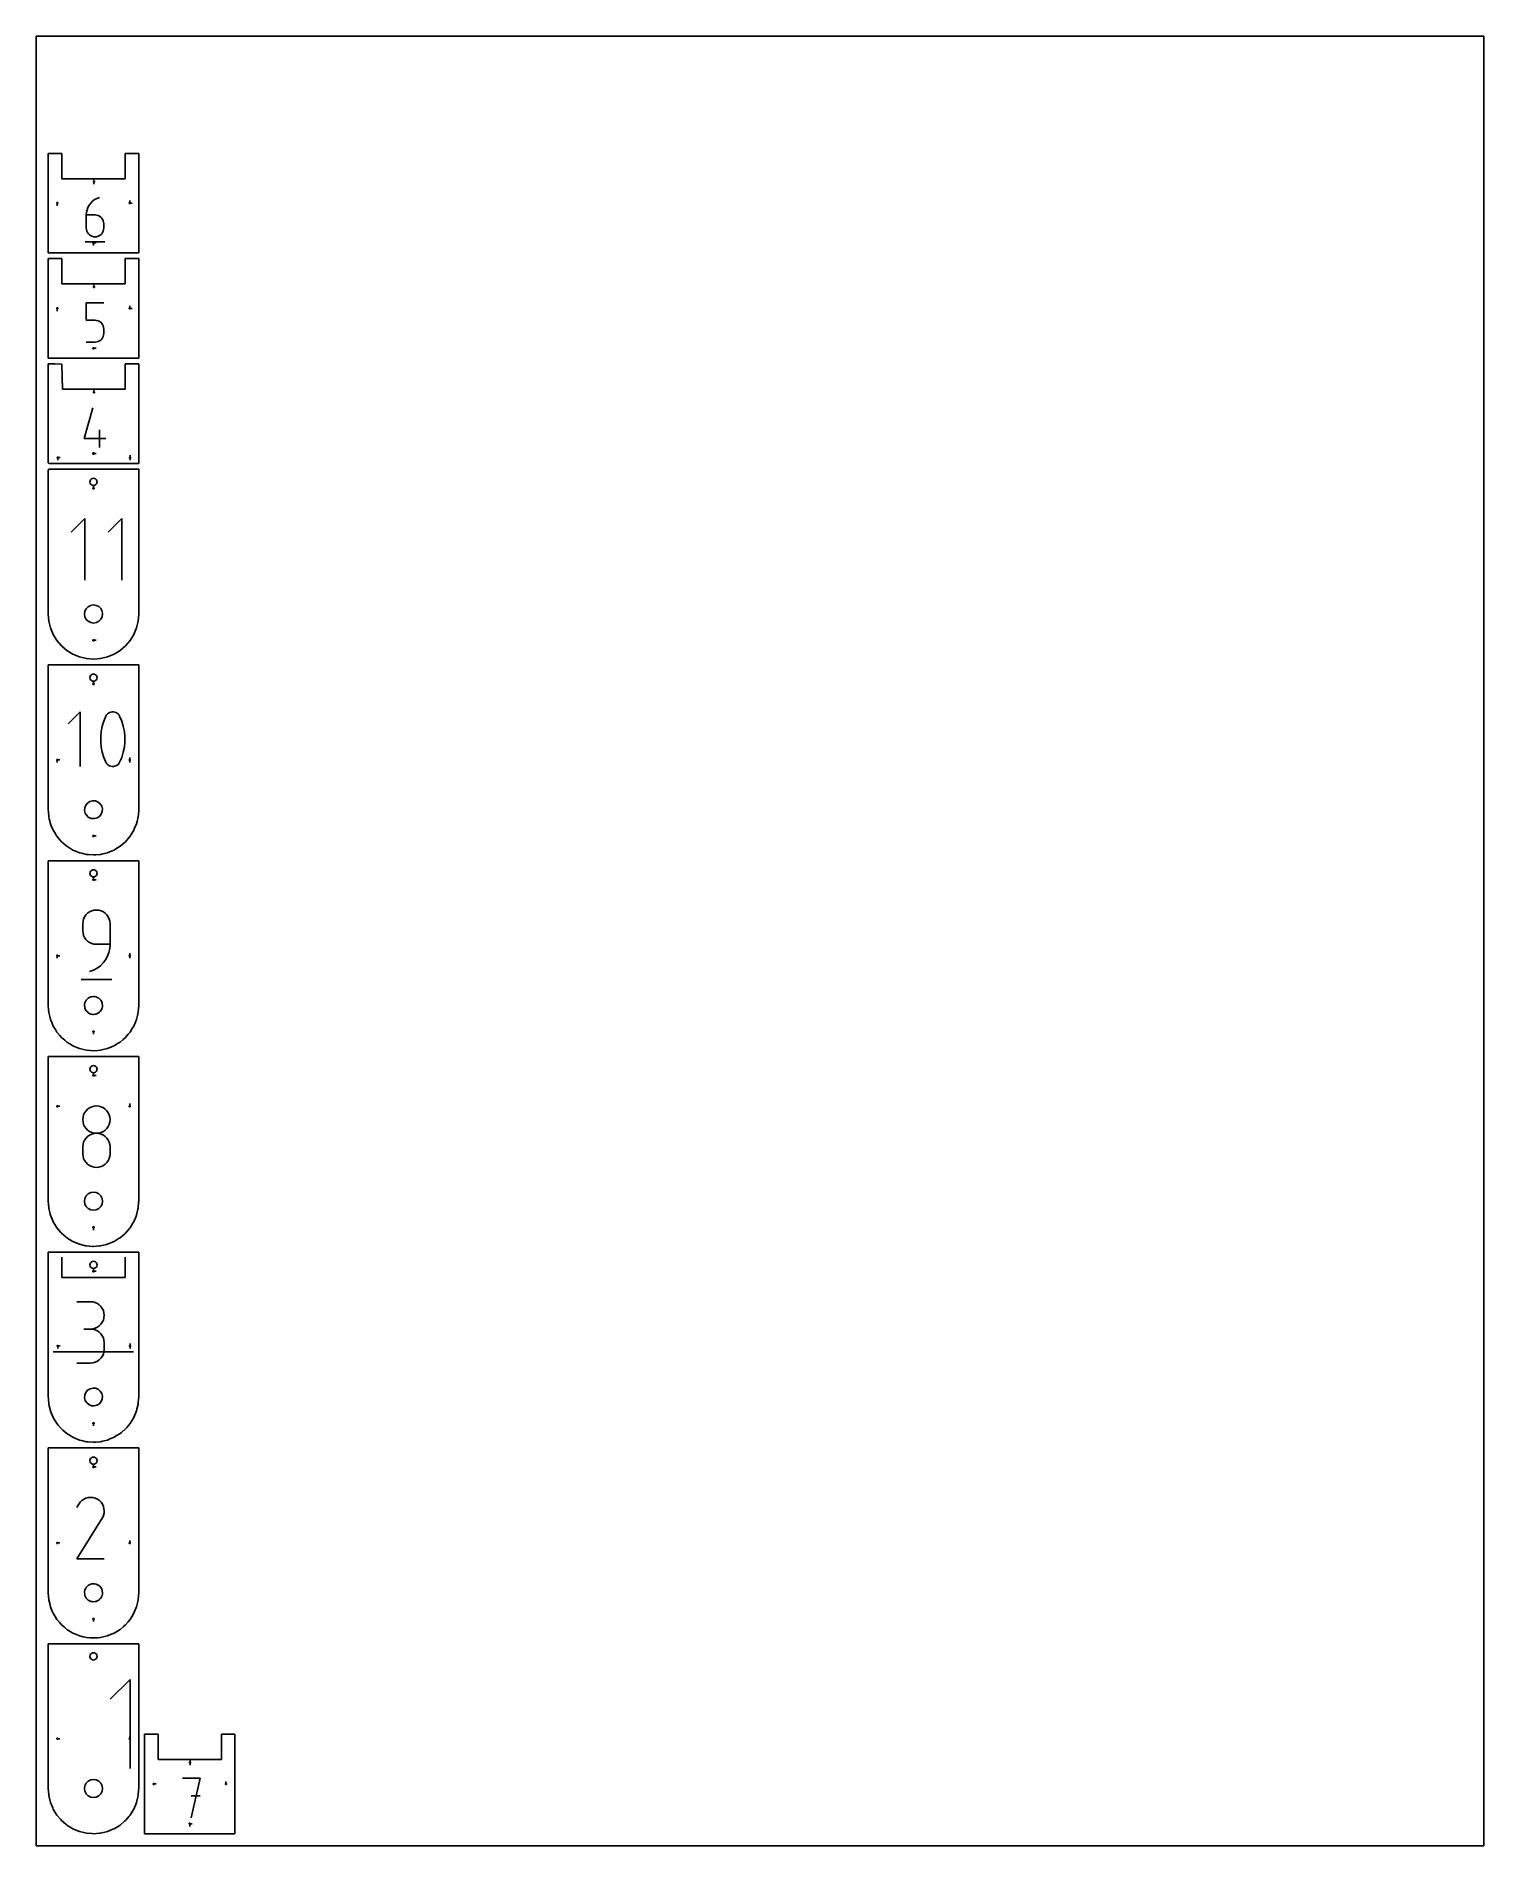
# Model space of a CAD drawing. Extents: x 0 to 800, y 0 to 1000.
import ezdxf

# ---------------------------------------------------------------- set-up
doc = ezdxf.new("R2010")
doc.units = 0

msp = doc.modelspace()

# ---------------------------------------------------------------- linework, layer by layer
at = {"layer": 'annotation', "color": 1}
for p, q in [((31.905626, 919.575613), (31.905626, 921.004363)), ((31.905626, 919.575613), (31.905626, 921.004363)), ((31.905626, 921.004363), (31.905626, 919.575613)), ((31.905626, 919.575613), (31.905626, 918.146863)), ((33.567295, 910.378883), (32.295754, 909.678858)), ((34.952971, 910.898429), (33.567295, 910.378883)), ((34.952971, 910.898429), (34.952971, 910.898429)), ((11.6675, 907.742488), (11.6675, 906.313738)), ((27.794341, 902.670791), (27.687237, 901.198488)), ((27.687237, 901.198488), (27.687237, 893.958708)), ((32.52423, 901.198488), (27.687237, 901.198488)), ((28.106952, 904.085384), (27.794341, 902.670791)), ((28.612016, 905.424729), (28.106952, 904.085384)), ((29.296482, 906.671288), (28.612016, 905.424729)), ((30.147295, 907.807522), (29.296482, 906.671288)), ((31.151404, 908.815891), (30.147295, 907.807522)), ((32.295754, 909.678858), (31.151404, 908.815891)), ((33.394175, 901.120853), (32.52423, 901.198488)), ((34.212763, 900.89695), (33.394175, 901.120853)), ((34.966378, 900.540281), (34.212763, 900.89695)), ((35.641407, 900.064348), (34.966378, 900.540281)), ((36.224234, 899.482655), (35.641407, 900.064348)), ((51.667502, 907.742488), (51.667502, 909.171238)), ((51.667502, 907.742488), (51.667502, 909.171238)), ((51.667502, 909.171238), (51.667502, 907.742488)), ((51.667502, 907.742488), (53.096252, 907.742488)), ((27.687237, 893.958708), (27.687237, 893.958708)), ((27.687237, 893.958708), (27.765331, 893.088576)), ((27.765331, 893.088576), (27.990424, 892.269486)), ((27.990424, 892.269486), (28.348733, 891.515143)), ((28.348733, 891.515143), (28.826474, 890.839252)), ((28.826474, 890.839252), (29.409863, 890.255518)), ((29.409863, 890.255518), (30.085117, 889.777646)), ((34.966378, 889.777646), (35.641407, 890.255518)), ((35.641407, 890.255518), (36.224234, 890.839252)), ((36.701244, 898.808703), (36.224234, 899.482655)), ((36.224234, 890.839252), (36.701244, 891.515143)), ((37.058823, 898.055996), (36.701244, 898.808703)), ((36.701244, 891.515143), (37.058823, 892.269486)), ((37.283354, 897.238036), (37.058823, 898.055996)), ((37.058823, 892.269486), (37.283354, 893.088576)), ((37.361223, 896.368325), (37.283354, 897.238036)), ((37.283354, 893.088576), (37.361223, 893.958708)), ((37.361223, 893.958708), (37.361223, 896.368325)), ((37.361223, 896.368325), (37.361223, 896.368325)), ((27.081417, 886.393479), (37.972506, 886.393479)), ((30.085117, 889.777646), (30.838452, 889.419341)), ((30.838452, 889.419341), (31.656084, 889.194307)), ((31.656084, 889.194307), (32.52423, 889.116251)), ((31.667501, 885.742488), (33.096251, 885.742488)), ((31.667501, 885.742488), (33.096251, 885.742488)), ((33.096251, 885.742488), (31.667501, 885.742488)), ((31.667501, 885.742488), (31.667501, 884.313738)), ((32.52423, 889.116251), (33.394175, 889.194307)), ((32.52423, 889.116251), (32.52423, 889.116251)), ((33.394175, 889.194307), (34.212763, 889.419341)), ((34.212763, 889.419341), (34.966378, 889.777646)), ((31.905626, 861.400614), (31.905626, 862.829364)), ((27.687237, 843.023489), (27.687237, 852.723429)), ((27.687237, 852.723429), (37.361223, 852.723429)), ((51.667502, 849.567489), (51.667502, 850.996239)), ((51.667502, 849.567489), (51.667502, 850.996239)), ((51.667502, 850.996239), (51.667502, 849.567489)), ((11.6675, 849.567489), (11.6675, 848.138739)), ((32.52423, 843.023489), (27.687237, 843.023489)), ((33.392736, 842.945854), (32.52423, 843.023489)), ((34.210559, 842.72195), (33.392736, 842.945854)), ((34.96395, 842.365281), (34.210559, 842.72195)), ((35.639159, 841.889349), (34.96395, 842.365281)), ((36.222435, 841.307655), (35.639159, 841.889349)), ((36.70003, 840.633704), (36.222435, 841.307655)), ((37.058193, 839.880997), (36.70003, 840.633704)), ((51.667502, 849.567489), (53.096252, 849.567488)), ((27.687237, 830.941251), (32.52423, 830.941251)), ((32.52423, 830.941251), (33.392376, 831.019308)), ((32.52423, 830.941251), (32.52423, 830.941251)), ((33.392376, 831.019308), (34.210008, 831.244341)), ((34.210008, 831.244341), (34.963343, 831.602647)), ((34.963343, 831.602647), (35.638597, 832.080518)), ((35.638597, 832.080518), (36.221986, 832.664252)), ((36.221986, 832.664252), (36.699727, 833.340143)), ((36.699727, 833.340143), (37.058036, 834.094486)), ((37.058036, 834.094486), (37.283129, 834.913576)), ((37.283174, 839.063036), (37.058193, 839.880997)), ((37.283129, 834.913576), (37.361223, 835.783708)), ((37.361223, 838.193326), (37.283174, 839.063036)), ((37.361223, 835.783708), (37.361223, 838.193326)), ((37.361223, 838.193326), (37.361223, 838.193326)), ((31.667501, 827.567489), (33.096251, 827.567489)), ((31.905626, 803.225614), (31.905626, 804.654364)), ((26.476964, 777.608709), (31.307127, 794.54843)), ((34.946141, 772.766252), (34.946141, 782.440238)), ((38.571496, 777.608709), (26.476964, 777.608709)), ((11.905625, 767.106865), (13.334375, 767.106865)), ((11.905625, 767.106865), (13.334375, 767.106865)), ((13.334375, 767.106865), (11.905625, 767.106865)), ((11.905625, 767.106865), (11.905625, 765.678115)), ((31.667501, 769.392489), (33.096251, 769.392489)), ((51.905627, 767.106865), (51.905627, 768.535615)), ((51.905627, 767.106865), (51.905627, 768.535615)), ((51.905627, 768.535615), (51.905627, 767.106865)), ((51.905627, 767.106865), (51.905627, 765.678115)), ((31.667501, 750.21749), (31.667501, 751.64624)), ((26.925702, 733.433136), (19.361864, 725.867165)), ((26.925702, 699.409735), (26.925702, 733.433136)), ((47.248315, 733.433136), (39.684477, 725.867165)), ((47.248315, 699.409735), (47.248315, 733.433136)), ((31.667501, 666.217491), (33.096251, 666.217491)), ((31.667501, 642.042491), (31.667501, 643.471241)), ((24.310437, 626.649527), (17.587026, 619.924219)), ((24.310437, 596.406503), (24.310437, 626.649527)), ((37.391868, 621.528528), (36.522387, 618.723227)), ((38.551176, 624.254766), (37.391868, 621.528528)), ((38.941577, 624.903982), (38.551176, 624.254766)), ((38.551176, 624.254766), (38.551176, 624.254766)), ((39.428119, 625.45723), (38.941577, 624.903982)), ((39.994692, 625.909154), (39.428119, 625.45723)), ((40.625187, 626.254401), (39.994692, 625.909154)), ((41.303495, 626.487617), (40.625187, 626.254401)), ((42.013506, 626.603447), (41.303495, 626.487617)), ((42.739112, 626.596537), (42.013506, 626.603447)), ((43.464202, 626.461533), (42.739112, 626.596537)), ((44.172669, 626.193081), (43.464202, 626.461533)), ((44.443881, 626.050561), (44.172669, 626.193081)), ((44.172669, 626.193081), (44.172669, 626.193081)), ((44.704135, 625.886858), (44.443881, 626.050561)), ((44.952167, 625.703269), (44.704135, 625.886858)), ((45.186712, 625.501088), (44.952167, 625.703269)), ((45.406506, 625.281612), (45.186712, 625.501088)), ((45.610284, 625.046136), (45.406506, 625.281612)), ((45.796782, 624.795955), (45.610284, 625.046136)), ((45.964735, 624.532365), (45.796782, 624.795955)), ((46.11288, 624.256662), (45.964735, 624.532365)), ((47.277808, 621.524805), (46.11288, 624.256662)), ((46.11288, 624.256662), (46.11288, 624.256662)), ((48.151504, 618.71529), (47.277808, 621.524805)), ((35.942733, 615.861231), (35.652905, 612.96491)), ((35.652905, 612.96491), (35.652905, 610.056631)), ((35.652905, 610.056631), (35.942733, 607.158763)), ((36.522387, 618.723227), (35.942733, 615.861231)), ((48.733967, 615.850484), (48.151504, 618.71529)), ((49.025199, 612.952757), (48.733967, 615.850484)), ((48.733967, 607.148016), (49.025199, 610.044478)), ((49.025199, 610.044478), (49.025199, 612.952757)), ((11.6675, 600.042492), (13.09625, 600.042492)), ((11.6675, 600.042492), (13.09625, 600.042492)), ((13.09625, 600.042492), (11.6675, 600.042492)), ((11.6675, 600.042492), (11.6675, 598.613742)), ((35.942733, 607.158763), (36.522387, 604.293677)), ((36.522387, 604.293677), (37.391868, 601.48374)), ((37.391868, 601.48374), (38.551176, 598.751321)), ((46.11288, 598.753217), (47.277808, 601.480017)), ((47.277808, 601.480017), (48.151504, 604.285739)), ((48.151504, 604.285739), (48.733967, 607.148016)), ((51.667502, 600.042492), (51.667502, 601.471242)), ((51.667502, 600.042492), (51.667502, 601.471242)), ((51.667502, 601.471242), (51.667502, 600.042492)), ((51.667502, 600.042492), (51.667502, 598.613742)), ((38.551176, 598.751321), (38.551176, 598.751321)), ((38.551176, 598.751321), (38.698782, 598.476167)), ((38.698782, 598.476167), (38.865495, 598.213891)), ((38.865495, 598.213891), (39.050611, 597.965289)), ((39.050611, 597.965289), (39.253429, 597.731158)), ((39.253429, 597.731158), (39.473246, 597.512293)), ((39.473246, 597.512293), (39.70936, 597.309491)), ((39.70936, 597.309491), (39.961068, 597.123547)), ((39.961068, 597.123547), (40.227668, 596.955258)), ((40.227668, 596.955258), (40.508457, 596.805419)), ((40.508457, 596.805419), (40.508457, 596.805419)), ((40.508457, 596.805419), (41.211342, 596.542662)), ((41.211342, 596.542662), (41.93221, 596.41212)), ((41.93221, 596.41212), (42.654764, 596.40847)), ((42.654764, 596.40847), (43.362708, 596.526389)), ((43.362708, 596.526389), (44.039743, 596.760554)), ((44.039743, 596.760554), (44.669575, 597.105643)), ((44.669575, 597.105643), (45.235906, 597.556331)), ((45.235906, 597.556331), (45.72244, 598.107297)), ((45.72244, 598.107297), (46.11288, 598.753217)), ((46.11288, 598.753217), (46.11288, 598.753217)), ((31.667501, 558.042492), (33.096251, 558.042492)), ((31.667501, 533.867493), (31.667501, 535.296243)), ((31.667501, 533.867493), (31.667501, 535.296243)), ((31.667501, 535.296243), (31.667501, 533.867493)), ((31.667501, 533.867493), (33.096251, 533.867493)), ((25.868568, 510.876373), (25.746586, 509.517168)), ((26.22016, 512.155974), (25.868568, 510.876373)), ((26.779832, 513.334529), (26.22016, 512.155974)), ((27.526056, 514.390596), (26.779832, 513.334529)), ((28.4373, 515.302733), (27.526056, 514.390596)), ((29.492035, 516.049498), (28.4373, 515.302733)), ((30.668731, 516.609448), (29.492035, 516.049498)), ((31.945859, 516.961143), (30.668731, 516.609448)), ((33.301889, 517.083139), (31.945859, 516.961143)), ((34.660728, 516.961143), (33.301889, 517.083139)), ((33.301889, 517.083139), (33.301889, 517.083139)), ((35.939349, 516.609448), (34.660728, 516.961143)), ((37.116485, 516.049498), (35.939349, 516.609448)), ((38.170869, 515.302733), (37.116485, 516.049498)), ((39.081235, 514.390596), (38.170869, 515.302733)), ((39.826317, 513.334529), (39.081235, 514.390596)), ((40.384848, 512.155974), (39.826317, 513.334529)), ((40.735562, 510.876373), (40.384848, 512.155974)), ((40.857192, 509.517168), (40.735562, 510.876373)), ((25.746586, 509.517168), (25.746586, 505.734182)), ((25.746586, 505.734182), (25.746586, 505.734182)), ((25.746586, 505.734182), (25.868568, 504.37505)), ((25.868568, 504.37505), (26.22016, 503.095645)), ((26.22016, 503.095645), (26.779832, 501.917374)), ((26.779832, 501.917374), (27.526056, 500.861643)), ((27.526056, 500.861643), (28.4373, 499.949861)), ((40.857192, 498.170344), (40.857192, 509.517168)), ((40.857192, 509.517168), (40.857192, 509.517168)), ((11.6675, 491.867493), (13.09625, 491.867493)), ((11.6675, 491.867493), (13.09625, 491.867493)), ((13.09625, 491.867493), (11.6675, 491.867493)), ((11.6675, 491.867493), (11.6675, 490.438743)), ((28.4373, 499.949861), (29.492035, 499.203433)), ((29.492035, 499.203433), (30.668731, 498.643766)), ((30.668731, 498.643766), (31.945859, 498.292267)), ((31.945859, 498.292267), (33.301889, 498.170344)), ((33.301889, 498.170344), (40.857192, 498.170344)), ((38.344702, 489.639705), (39.413176, 491.583329)), ((39.413176, 491.583329), (40.201745, 493.671463)), ((40.201745, 493.671463), (40.689915, 495.876378)), ((40.689915, 495.876378), (40.857192, 498.170344)), ((51.667502, 491.867493), (51.667502, 493.296243)), ((51.667502, 491.867493), (51.667502, 493.296243)), ((51.667502, 493.296243), (51.667502, 491.867493)), ((51.667502, 491.867493), (51.667502, 490.438743)), ((29.521037, 483.059738), (31.681631, 483.864881)), ((29.521037, 483.059738), (29.521037, 483.059738)), ((31.681631, 483.864881), (33.664788, 484.953178)), ((33.664788, 484.953178), (35.450014, 486.296901)), ((35.450014, 486.296901), (37.016817, 487.868319)), ((37.016817, 487.868319), (38.344702, 489.639705)), ((24.80244, 478.806813), (41.81414, 478.806813)), ((31.667501, 449.867494), (31.667501, 448.438744)), ((31.667501, 425.692494), (31.667501, 427.121244)), ((31.667501, 425.692494), (31.667501, 427.121244)), ((31.667501, 427.121244), (31.667501, 425.692494)), ((31.667501, 425.692494), (33.096251, 425.692494)), ((51.667502, 408.692494), (51.667502, 410.121244)), ((11.6675, 408.692494), (13.09625, 408.692494)), ((25.870631, 402.674754), (25.74872, 401.3219)), ((25.74872, 401.3219), (25.74872, 401.3219)), ((25.74872, 401.3219), (25.870701, 399.962694)), ((26.222048, 403.949408), (25.870631, 402.674754)), ((26.781492, 405.124246), (26.222048, 403.949408)), ((27.527487, 406.17765), (26.781492, 405.124246)), ((28.438555, 407.088001), (27.527487, 406.17765)), ((29.49322, 407.833683), (28.438555, 407.088001)), ((30.670005, 408.393078), (29.49322, 407.833683)), ((31.947431, 408.744567), (30.670005, 408.393078)), ((33.304023, 408.866534), (31.947431, 408.744567)), ((34.660614, 408.744567), (33.304023, 408.866534)), ((33.304023, 408.866534), (33.304023, 408.866534)), ((35.938041, 408.393078), (34.660614, 408.744567)), ((37.114825, 407.833683), (35.938041, 408.393078)), ((38.16949, 407.088001), (37.114825, 407.833683)), ((39.080559, 406.17765), (38.16949, 407.088001)), ((39.826554, 405.124246), (39.080559, 406.17765)), ((40.385998, 403.949408), (39.826554, 405.124246)), ((40.737414, 402.674754), (40.385998, 403.949408)), ((40.737344, 399.962694), (40.859326, 401.3219)), ((40.859326, 401.3219), (40.737414, 402.674754)), ((40.859326, 401.3219), (40.859326, 401.3219)), ((25.870701, 399.962694), (26.222293, 398.683093)), ((26.781492, 390.00795), (26.222048, 388.829767)), ((26.222293, 398.683093), (26.781966, 397.504538)), ((27.527487, 391.063751), (26.781492, 390.00795)), ((26.781966, 397.504538), (27.528189, 396.448471)), ((28.438555, 391.975709), (27.527487, 391.063751)), ((27.528189, 396.448471), (28.439433, 395.536334)), ((29.49322, 392.722365), (28.438555, 391.975709)), ((28.439433, 395.536334), (29.494169, 394.78957)), ((30.670005, 393.282261), (29.49322, 392.722365)), ((29.494169, 394.78957), (30.670865, 394.229619)), ((31.947431, 393.633935), (30.670005, 393.282261)), ((30.670865, 394.229619), (31.947993, 393.877924)), ((33.304023, 393.755928), (31.947431, 393.633935)), ((31.947993, 393.877924), (33.304023, 393.755928)), ((33.304023, 393.755928), (34.660052, 393.877924)), ((34.660614, 393.634005), (33.304023, 393.755928)), ((33.304023, 393.755928), (33.304023, 393.755928)), ((33.304023, 393.755928), (33.304023, 393.755928)), ((34.660052, 393.877924), (35.93718, 394.229619)), ((35.938041, 393.282506), (34.660614, 393.634005)), ((35.93718, 394.229619), (37.113877, 394.78957)), ((37.114825, 392.72284), (35.938041, 393.282506)), ((37.113877, 394.78957), (38.168612, 395.536334)), ((38.16949, 391.976411), (37.114825, 392.72284)), ((38.168612, 395.536334), (39.079856, 396.448471)), ((39.080559, 391.064629), (38.16949, 391.976411)), ((39.079856, 396.448471), (39.82608, 397.504538)), ((39.826554, 390.008898), (39.080559, 391.064629)), ((39.82608, 397.504538), (40.385752, 398.683093)), ((40.385998, 388.830627), (39.826554, 390.008898)), ((40.385752, 398.683093), (40.737344, 399.962694)), ((25.870631, 387.55066), (25.74872, 386.19209)), ((25.74872, 386.19209), (25.74872, 382.428307)), ((25.74872, 382.428307), (25.74872, 382.428307)), ((25.74872, 382.428307), (25.870701, 381.069834)), ((26.222048, 388.829767), (25.870631, 387.55066)), ((25.870701, 381.069834), (26.222293, 379.792194)), ((40.385752, 379.792194), (40.737344, 381.069834)), ((40.737414, 387.551222), (40.385998, 388.830627)), ((40.737344, 381.069834), (40.859326, 382.428307)), ((40.859326, 386.19209), (40.737414, 387.551222)), ((40.859326, 382.428307), (40.859326, 386.19209)), ((40.859326, 386.19209), (40.859326, 386.19209)), ((26.222293, 379.792194), (26.781966, 378.616478)), ((26.781966, 378.616478), (27.528189, 377.563777)), ((27.528189, 377.563777), (28.439433, 376.655181)), ((28.439433, 376.655181), (29.494169, 375.911782)), ((29.494169, 375.911782), (30.670865, 375.354671)), ((30.670865, 375.354671), (31.947993, 375.004937)), ((31.947993, 375.004937), (33.304023, 374.883672)), ((33.304023, 374.883672), (34.660052, 375.004937)), ((33.304023, 374.883672), (33.304023, 374.883672)), ((34.660052, 375.004937), (35.93718, 375.354671)), ((35.93718, 375.354671), (37.113877, 375.911782)), ((37.113877, 375.911782), (38.168612, 376.655181)), ((38.168612, 376.655181), (39.079856, 377.563777)), ((39.079856, 377.563777), (39.82608, 378.616478)), ((39.82608, 378.616478), (40.385752, 379.792194)), ((31.667501, 341.692496), (31.667501, 340.263746)), ((14.167518, 314.017441), (14.167504, 325.217496)), ((49.16751, 325.217496), (49.167463, 314.157534)), ((14.517457, 314.017496), (14.167518, 314.017441)), ((49.167527, 314.017467), (14.517457, 314.017496)), ((31.667501, 317.517496), (31.667501, 318.946246)), ((31.667501, 317.517496), (31.667501, 318.946246)), ((31.667501, 318.946246), (31.667501, 317.517496)), ((31.667501, 317.517496), (33.096251, 317.517496)), ((49.167463, 314.157534), (49.167527, 314.017467)), ((30.022445, 300.69367), (22.467141, 300.69367)), ((31.381284, 300.571702), (30.022445, 300.69367)), ((32.659905, 300.220213), (31.381284, 300.571702)), ((33.83704, 299.660818), (32.659905, 300.220213)), ((34.891424, 298.915136), (33.83704, 299.660818)), ((35.80179, 298.004785), (34.891424, 298.915136)), ((36.546872, 296.951381), (35.80179, 298.004785)), ((37.105403, 295.776544), (36.546872, 296.951381)), ((36.546872, 289.331673), (37.105403, 290.510228)), ((37.456117, 294.501889), (37.105403, 295.776544)), ((37.105403, 290.510228), (37.456117, 291.789829)), ((37.577748, 293.149035), (37.456117, 294.501889)), ((37.456117, 291.789829), (37.577748, 293.149035)), ((37.577748, 293.149035), (37.577748, 293.149035)), ((30.022445, 285.583063), (26.239459, 285.583063)), ((26.239459, 285.583063), (30.022445, 285.583063)), ((30.022445, 285.583063), (31.381284, 285.70506)), ((31.381284, 285.461096), (30.022445, 285.583063)), ((30.022445, 285.583063), (30.022445, 285.583063)), ((31.381284, 285.70506), (32.659905, 286.056754)), ((32.659905, 285.109606), (31.381284, 285.461096)), ((32.659905, 286.056754), (33.83704, 286.616705)), ((33.83704, 284.550212), (32.659905, 285.109606)), ((33.83704, 286.616705), (34.891424, 287.363469)), ((34.891424, 283.80453), (33.83704, 284.550212)), ((34.891424, 287.363469), (35.80179, 288.275606)), ((35.80179, 282.894179), (34.891424, 283.80453)), ((35.80179, 288.275606), (36.546872, 289.331673)), ((36.546872, 281.840775), (35.80179, 282.894179)), ((37.105403, 280.665937), (36.546872, 281.840775)), ((37.456117, 279.391282), (37.105403, 280.665937)), ((9.4675, 273.017446), (53.867502, 273.017502)), ((11.905625, 276.231871), (13.334375, 276.231871)), ((11.905625, 276.231871), (13.334375, 276.231871)), ((13.334375, 276.231871), (11.905625, 276.231871)), ((11.905625, 276.231871), (11.905625, 274.803121)), ((35.80179, 269.398814), (36.546872, 270.452147)), ((36.546872, 270.452147), (37.105403, 271.627073)), ((37.105403, 271.627073), (37.456117, 272.902027)), ((37.577748, 278.038428), (37.456117, 279.391282)), ((37.456117, 272.902027), (37.577748, 274.255443)), ((37.577748, 274.255443), (37.577748, 278.038428)), ((37.577748, 278.038428), (37.577748, 278.038428)), ((51.905627, 276.231871), (51.905627, 277.660621)), ((51.905627, 276.231871), (51.905627, 277.660621)), ((51.905627, 277.660621), (51.905627, 276.231871)), ((51.905627, 276.231871), (51.905627, 274.803121)), ((22.467141, 266.710808), (30.022445, 266.710808)), ((30.022445, 266.710808), (31.381284, 266.832705)), ((30.022445, 266.710808), (30.022445, 266.710808)), ((31.381284, 266.832705), (32.659905, 267.184019)), ((32.659905, 267.184019), (33.83704, 267.743185)), ((33.83704, 267.743185), (34.891424, 268.488638)), ((34.891424, 268.488638), (35.80179, 269.398814)), ((31.667501, 233.517497), (31.667501, 232.088747)), ((31.667501, 209.342497), (31.667501, 210.771247)), ((31.667501, 209.342497), (31.667501, 210.771247)), ((31.667501, 210.771247), (31.667501, 209.342497)), ((31.667501, 209.342497), (33.096251, 209.342497)), ((25.212634, 190.823363), (24.267986, 189.891361)), ((26.285846, 191.563422), (25.212634, 190.823363)), ((27.458893, 192.104076), (26.285846, 191.563422)), ((28.703044, 192.437861), (27.458893, 192.104076)), ((29.98957, 192.557314), (28.703044, 192.437861)), ((31.289741, 192.454971), (29.98957, 192.557314)), ((32.574827, 192.12337), (31.289741, 192.454971)), ((33.816099, 191.555045), (32.574827, 192.12337)), ((34.926283, 190.766708), (33.816099, 191.555045)), ((33.816099, 191.555045), (33.816099, 191.555045)), ((35.854517, 189.820707), (34.926283, 190.766708)), ((22.467141, 158.534466), (36.429837, 181.012613)), ((23.480632, 188.774881), (22.488478, 186.871653)), ((24.267986, 189.891361), (23.480632, 188.774881)), ((36.592548, 188.746037), (35.854517, 189.820707)), ((36.429837, 181.012613), (36.446529, 181.033268)), ((36.429837, 181.012613), (36.429837, 181.012613)), ((36.446529, 181.033268), (36.462535, 181.054098)), ((36.462535, 181.054098), (36.477963, 181.075279)), ((36.477963, 181.075279), (36.492916, 181.096988)), ((36.492916, 181.096988), (36.5075, 181.119398)), ((36.5075, 181.119398), (36.521821, 181.142687)), ((36.521821, 181.142687), (36.535984, 181.16703)), ((36.535984, 181.16703), (36.550095, 181.192602)), ((36.550095, 181.192602), (36.564258, 181.219578)), ((36.564258, 181.219578), (37.140774, 182.457408)), ((36.564258, 181.219578), (36.564258, 181.219578)), ((37.132122, 187.571691), (36.592548, 188.746037)), ((37.464986, 186.326662), (37.132122, 187.571691)), ((37.140774, 182.457408), (37.477565, 183.740527)), ((37.582884, 185.039943), (37.464986, 186.326662)), ((37.477565, 183.740527), (37.582884, 185.039943)), ((11.6675, 167.342498), (13.09625, 167.342498)), ((51.667502, 167.342498), (51.667502, 168.771248)), ((37.577748, 158.534466), (22.467141, 158.534466)), ((31.667501, 125.342498), (31.667501, 123.913748)), ((51.892751, 91.943901), (40.967208, 81.015276)), ((51.892751, 42.798988), (51.892751, 91.943901)), ((51.667502, 59.167499), (51.667502, 60.596249)), ((11.6675, 59.167499), (13.09625, 59.167499)), ((85.080628, 46.000625), (85.080628, 47.429375)), ((85.080628, 46.000625), (85.080628, 47.429375)), ((85.080628, 47.429375), (85.080628, 46.000625)), ((85.080628, 46.000625), (85.080628, 44.571875)), ((64.842502, 34.1675), (66.271252, 34.1675)), ((90.541689, 37.32344), (80.855409, 37.32344)), ((85.699232, 15.541262), (90.541689, 37.32344)), ((104.842504, 34.1675), (104.842504, 35.59625)), ((90.541689, 27.6235), (85.699232, 27.6235)), ((84.842503, 12.1675), (86.271253, 12.1675)), ((84.842503, 12.1675), (86.271253, 12.1675)), ((86.271253, 12.1675), (84.842503, 12.1675)), ((84.842503, 12.1675), (84.842503, 10.73875))]:
    msp.add_line(p, q, dxfattribs=at)
at = {"layer": 'boundary', "color": 5}
for p, q in [((12.555001, 935.242488), (6.6675, 935.242488)), ((6.6675, 935.242488), (6.6675, 895.917488)), ((14.167501, 935.242488), (12.555001, 935.242488)), ((14.167501, 927.262488), (14.167501, 935.242488)), ((49.167503, 935.242488), (49.167502, 929.222488)), ((51.305002, 935.242488), (49.167503, 935.242488)), ((56.667502, 935.242488), (51.305002, 935.242488)), ((56.667502, 895.917488), (56.667502, 935.242488)), ((14.167501, 921.242488), (14.167501, 927.262488)), ((34.117501, 921.242488), (14.167501, 921.242488)), ((49.167503, 921.242488), (34.117501, 921.242488)), ((49.167502, 929.222488), (49.167503, 921.242488)), ((6.6675, 895.917488), (6.6675, 880.242488)), ((56.667502, 880.242488), (56.667502, 895.917488)), ((6.6675, 880.242488), (35.1675, 880.242488)), ((35.1675, 880.242488), (56.667502, 880.242488)), ((11.505001, 877.067488), (6.6675, 877.067488)), ((6.6675, 877.067488), (6.6675, 830.042488)), ((14.167501, 877.067488), (11.505001, 877.067488)), ((14.167501, 873.007489), (14.167501, 877.067488)), ((14.167501, 863.067489), (14.167501, 873.007489)), ((49.167503, 877.067488), (49.167502, 867.127488)), ((50.255002, 877.067488), (49.167503, 877.067488)), ((56.667502, 877.067488), (50.255002, 877.067488)), ((56.667502, 830.042488), (56.667502, 877.067488)), ((24.317501, 863.067489), (14.167501, 863.067489)), ((49.167503, 863.067489), (24.317501, 863.067489)), ((49.167502, 867.127488), (49.167503, 863.067489)), ((6.6675, 830.042488), (6.6675, 822.067489)), ((56.667502, 822.067489), (56.667502, 830.042488)), ((6.6675, 822.067489), (21.1675, 822.067489)), ((21.1675, 822.067489), (56.667502, 822.067489)), ((10.455001, 818.892489), (6.6675, 818.892489)), ((6.6675, 818.892489), (6.6675, 764.167489)), ((14.167501, 818.752489), (10.455001, 818.892489)), ((14.517501, 804.892489), (14.167501, 818.752489)), ((49.205002, 818.892489), (49.167502, 805.032489)), ((56.667502, 818.892489), (49.205002, 818.892489)), ((56.667502, 763.892489), (56.667502, 818.892489)), ((49.167502, 805.032489), (14.517501, 804.892489)), ((6.6675, 764.167489), (7.1675, 763.892489)), ((6.892501, 760.717489), (6.6675, 759.892488)), ((55.3925, 760.717489), (6.892501, 760.717489)), ((7.1675, 763.892489), (56.667502, 763.892489)), ((56.667502, 760.717489), (55.3925, 760.717489)), ((56.667502, 759.892488), (56.667502, 760.717489)), ((6.6675, 759.892488), (6.6675, 759.067487)), ((6.6675, 759.067487), (6.6675, 681.467489)), ((56.667502, 759.067487), (56.667502, 759.892488)), ((56.667502, 681.467489), (56.667502, 759.067487)), ((6.6675, 681.467489), (6.6675, 680.717488)), ((6.6675, 680.717488), (6.975292, 676.806626)), ((56.35971, 676.806626), (56.667502, 680.717488)), ((56.667502, 680.717488), (56.667502, 681.467489)), ((6.975292, 676.806626), (7.891089, 672.992066)), ((7.891089, 672.992066), (9.392338, 669.367727)), ((53.942665, 669.367727), (55.443914, 672.992066)), ((55.443914, 672.992066), (56.35971, 676.806626)), ((9.392338, 669.367727), (11.442077, 666.02286)), ((11.442077, 666.02286), (11.51851, 665.933369)), ((11.51851, 665.933369), (13.989832, 663.039821)), ((13.989832, 663.039821), (16.97287, 660.492063)), ((16.97287, 660.492063), (20.317739, 658.442328)), ((43.017265, 658.442328), (46.362132, 660.492063)), ((46.362132, 660.492063), (49.345172, 663.039821)), ((49.345172, 663.039821), (51.89293, 666.022861)), ((51.89293, 666.022861), (53.942665, 669.367727)), ((8.992501, 652.542491), (6.6675, 652.542491)), ((6.6675, 652.542491), (6.6675, 644.01749)), ((43.4925, 652.542491), (8.992501, 652.542491)), ((20.317739, 658.442328), (23.942077, 656.941078)), ((23.942077, 656.941078), (27.75664, 656.025285)), ((27.75664, 656.025285), (31.667502, 655.717491)), ((31.667502, 655.717491), (35.578363, 656.025285)), ((35.578363, 656.025285), (39.392927, 656.941078)), ((39.392927, 656.941078), (43.017265, 658.442328)), ((54.342502, 652.542491), (43.4925, 652.542491)), ((55.505002, 652.542491), (54.342502, 652.542491)), ((56.667502, 652.542491), (55.505002, 652.542491)), ((56.667502, 644.01749), (56.667502, 652.542491)), ((6.6675, 644.01749), (6.6675, 635.492489)), ((56.667502, 635.492489), (56.667502, 644.01749)), ((6.6675, 635.492489), (6.6675, 580.292491)), ((56.667502, 580.292491), (56.667502, 635.492489)), ((6.6675, 580.292491), (6.6675, 572.54249)), ((56.667502, 572.54249), (56.667502, 580.292491)), ((6.6675, 572.54249), (6.762916, 571.330122)), ((6.762916, 571.330122), (6.975292, 568.631627)), ((56.455125, 569.843995), (56.667502, 572.54249)), ((6.975292, 568.631627), (7.259189, 567.449114)), ((7.259189, 567.449114), (7.891089, 564.817068)), ((7.891089, 564.817068), (8.356476, 563.693523)), ((8.356476, 563.693523), (9.392338, 561.192728)), ((9.392338, 561.192728), (10.027757, 560.15582)), ((10.027757, 560.15582), (11.442077, 557.847862)), ((52.528348, 558.884771), (53.942665, 561.192728)), ((53.942665, 561.192728), (54.408052, 562.316274)), ((54.408052, 562.316274), (55.443914, 564.817068)), ((55.443914, 564.817068), (55.72781, 565.999581)), ((55.72781, 565.999581), (56.35971, 568.631627)), ((56.35971, 568.631627), (56.455125, 569.843995)), ((11.442077, 557.847862), (12.231881, 556.92312)), ((12.231881, 556.92312), (13.989832, 554.864823)), ((13.989832, 554.864823), (14.914574, 554.075018)), ((14.914574, 554.075018), (16.97287, 552.317065)), ((16.97287, 552.317065), (18.009779, 551.681647)), ((18.009779, 551.681647), (20.317739, 550.267329)), ((20.317739, 550.267329), (21.441284, 549.801942)), ((40.516472, 549.231467), (43.017265, 550.267329)), ((43.017265, 550.267329), (44.054174, 550.902747)), ((44.054174, 550.902747), (46.362132, 552.317065)), ((46.362132, 552.317065), (47.286875, 553.10687)), ((47.286875, 553.10687), (49.345172, 554.864823)), ((49.345172, 554.864823), (50.134977, 555.789565)), ((50.134977, 555.789565), (51.89293, 557.847862)), ((51.89293, 557.847862), (52.528348, 558.884771)), ((11.092501, 544.367492), (6.6675, 544.367492)), ((6.6675, 544.367492), (6.6675, 528.142492)), ((31.5925, 544.367492), (11.092501, 544.367492)), ((21.441284, 549.801942), (23.942077, 548.766079)), ((23.942077, 548.766079), (25.124592, 548.482184)), ((25.124592, 548.482184), (27.75664, 547.850286)), ((27.75664, 547.850286), (28.969008, 547.75487)), ((28.969008, 547.75487), (31.667502, 547.542493)), ((52.242502, 544.367492), (31.5925, 544.367492)), ((31.667502, 547.542493), (32.879869, 547.637909)), ((32.879869, 547.637909), (35.578363, 547.850286)), ((35.578363, 547.850286), (36.760878, 548.134182)), ((36.760878, 548.134182), (39.392927, 548.766079)), ((39.392927, 548.766079), (40.516472, 549.231467)), ((54.455002, 544.367493), (52.242502, 544.367492)), ((56.667502, 544.367493), (54.455002, 544.367493)), ((56.667502, 528.142492), (56.667502, 544.367493)), ((6.6675, 528.142492), (6.6675, 511.917491)), ((56.667502, 511.917491), (56.667502, 528.142492)), ((6.6675, 511.917491), (6.6675, 479.117493)), ((56.667502, 479.117493), (56.667502, 511.917491)), ((6.6675, 479.117493), (6.6675, 464.367491)), ((56.667502, 464.367491), (56.667502, 479.117493)), ((6.6675, 464.367491), (6.849097, 462.060082)), ((6.849097, 462.060082), (6.975292, 460.456629)), ((6.975292, 460.456629), (7.515612, 458.206039)), ((55.984233, 458.89266), (56.35971, 460.456629)), ((56.35971, 460.456629), (56.541307, 462.764038)), ((56.541307, 462.764038), (56.667502, 464.367491)), ((7.515612, 458.206039), (7.891089, 456.64207)), ((7.891089, 456.64207), (8.776826, 454.503709)), ((8.776826, 454.503709), (9.392338, 453.01773)), ((9.392338, 453.01773), (10.601684, 451.044259)), ((10.601684, 451.044259), (11.442077, 449.672864)), ((51.89293, 449.672864), (53.102274, 451.646335)), ((53.102274, 451.646335), (53.942665, 453.01773)), ((53.942665, 453.01773), (54.828402, 455.15609)), ((54.828402, 455.15609), (55.443914, 456.642069)), ((55.443914, 456.642069), (55.984233, 458.89266)), ((11.442077, 449.672864), (12.945253, 447.912871)), ((12.945253, 447.912871), (13.989832, 446.689824)), ((13.989832, 446.689824), (15.749824, 445.186647)), ((15.749824, 445.186647), (16.97287, 444.142066)), ((16.97287, 444.142066), (18.946343, 442.932722)), ((18.946343, 442.932722), (20.317739, 442.092331)), ((20.317739, 442.092331), (22.456098, 441.206593)), ((22.456098, 441.206593), (23.942077, 440.591081)), ((23.942077, 440.591081), (26.192669, 440.050763)), ((26.192669, 440.050763), (27.75664, 439.675288)), ((35.578363, 439.675288), (37.828956, 440.215606)), ((37.828956, 440.215606), (39.392927, 440.591081)), ((39.392927, 440.591081), (41.531286, 441.476818)), ((41.531286, 441.476818), (43.017265, 442.092331)), ((43.017265, 442.092331), (44.990737, 443.301675)), ((44.990737, 443.301675), (46.362132, 444.142066)), ((46.362132, 444.142066), (48.122126, 445.645244)), ((48.122126, 445.645244), (49.345172, 446.689825)), ((49.345172, 446.689825), (50.848349, 448.449818)), ((50.848349, 448.449818), (51.89293, 449.672864)), ((13.192501, 436.192494), (6.6675, 436.192494)), ((6.6675, 436.192494), (6.6675, 412.267493)), ((19.6925, 436.192494), (13.192501, 436.192494)), ((50.142502, 436.192494), (19.6925, 436.192494)), ((27.75664, 439.675288), (30.064049, 439.49369)), ((30.064049, 439.49369), (31.667502, 439.367494)), ((31.667502, 439.367494), (33.97491, 439.549092)), ((33.97491, 439.549092), (35.578363, 439.675288)), ((53.405002, 436.192494), (50.142502, 436.192494)), ((56.667502, 436.192494), (53.405002, 436.192494)), ((56.667502, 412.267493), (56.667502, 436.192494)), ((6.6675, 412.267493), (6.6675, 388.342493)), ((56.667502, 388.342493), (56.667502, 412.267493)), ((6.6675, 388.342493), (6.6675, 377.942495)), ((56.667502, 377.942495), (56.667502, 388.342493)), ((6.6675, 377.942495), (6.6675, 356.192493)), ((56.667502, 356.192493), (56.667502, 377.942495)), ((6.6675, 356.192493), (6.935279, 352.790042)), ((6.935279, 352.790042), (6.975292, 352.28163)), ((6.975292, 352.28163), (7.772035, 348.962964)), ((55.443914, 348.467071), (56.240656, 351.785738)), ((56.240656, 351.785738), (56.35971, 352.28163)), ((56.35971, 352.28163), (56.627489, 355.684081)), ((56.627489, 355.684081), (56.667502, 356.192493)), ((7.772035, 348.962964), (7.891089, 348.467071)), ((7.891089, 348.467071), (9.197176, 345.313895)), ((9.197176, 345.313895), (9.392338, 344.842731)), ((9.392338, 344.842731), (11.175611, 341.932698)), ((11.175611, 341.932698), (11.442077, 341.497865)), ((11.442077, 341.497865), (13.658624, 338.902621)), ((49.345172, 338.514826), (51.561721, 341.11007)), ((51.561721, 341.11007), (51.89293, 341.497865)), ((51.89293, 341.497865), (53.6762, 344.407899)), ((53.6762, 344.407899), (53.942665, 344.842731)), ((53.942665, 344.842731), (55.248751, 347.995907)), ((55.248751, 347.995907), (55.443914, 348.467071)), ((13.658624, 338.902621), (13.989832, 338.514826)), ((13.989832, 338.514826), (16.585075, 336.298276)), ((16.585075, 336.298276), (16.97287, 335.967068)), ((16.97287, 335.967068), (19.882906, 334.183798)), ((19.882906, 334.183798), (20.317739, 333.917332)), ((20.317739, 333.917332), (23.470913, 332.611245)), ((23.470913, 332.611245), (23.942077, 332.416082)), ((23.942077, 332.416082), (27.260747, 331.619343)), ((27.260747, 331.619343), (27.75664, 331.500289)), ((27.75664, 331.500289), (31.15909, 331.232509)), ((31.15909, 331.232509), (31.667502, 331.192496)), ((31.667502, 331.192496), (35.069952, 331.460276)), ((35.069952, 331.460276), (35.578363, 331.500289)), ((35.578363, 331.500289), (38.897034, 332.297029)), ((38.897034, 332.297029), (39.392927, 332.416082)), ((39.392927, 332.416082), (42.546101, 333.72217)), ((42.546101, 333.72217), (43.017265, 333.917332)), ((43.017265, 333.917332), (45.9273, 335.700602)), ((45.9273, 335.700602), (46.362132, 335.967068)), ((46.362132, 335.967068), (48.957377, 338.183618)), ((48.957377, 338.183618), (49.345172, 338.514826)), ((9.405, 328.017496), (6.6675, 328.017495)), ((6.6675, 328.017495), (6.6675, 287.867496)), ((12.142501, 328.017496), (9.405, 328.017496)), ((25.642501, 328.017496), (12.142501, 328.017496)), ((51.192502, 328.017496), (25.642501, 328.017496)), ((56.667502, 328.017496), (51.192502, 328.017496)), ((56.667502, 287.867496), (56.667502, 328.017496)), ((6.6675, 287.867496), (6.6675, 266.267496)), ((56.667502, 266.267496), (56.667502, 287.867496)), ((6.6675, 266.267496), (6.6675, 248.017494)), ((56.667502, 248.017494), (56.667502, 266.267496)), ((6.6675, 248.017494), (6.750604, 246.961562)), ((6.750604, 246.961562), (6.975292, 244.106632)), ((6.975292, 244.106632), (7.222557, 243.076701)), ((7.222557, 243.076701), (7.891089, 240.292073)), ((7.891089, 240.292073), (8.296426, 239.313501)), ((54.348002, 237.646305), (55.443914, 240.292073)), ((55.443914, 240.292073), (55.691179, 241.322004)), ((55.691179, 241.322004), (56.35971, 244.106632)), ((56.35971, 244.106632), (56.442814, 245.162565)), ((56.442814, 245.162565), (56.667502, 248.017494)), ((8.296426, 239.313501), (9.392338, 236.667733)), ((9.392338, 236.667733), (9.945768, 235.764619)), ((9.945768, 235.764619), (11.442077, 233.322867)), ((11.442077, 233.322867), (12.129971, 232.517446)), ((12.129971, 232.517446), (13.989832, 230.339828)), ((13.989832, 230.339828), (14.795252, 229.651933)), ((47.167553, 228.479964), (49.345171, 230.339828)), ((49.345171, 230.339828), (50.033066, 231.145248)), ((50.033066, 231.145248), (51.89293, 233.322867)), ((51.89293, 233.322867), (52.446358, 234.225981)), ((52.446358, 234.225981), (53.942665, 236.667733)), ((53.942665, 236.667733), (54.348002, 237.646305)), ((14.795252, 229.651933), (16.97287, 227.792069)), ((16.97287, 227.792069), (17.875984, 227.238641)), ((17.875984, 227.238641), (20.317739, 225.742334)), ((20.317739, 225.742334), (21.29631, 225.336997)), ((21.29631, 225.336997), (23.942077, 224.241084)), ((23.942077, 224.241084), (24.972009, 223.99382)), ((24.972009, 223.99382), (27.75664, 223.325291)), ((27.75664, 223.325291), (28.812573, 223.242187)), ((28.812573, 223.242187), (31.667502, 223.017497)), ((31.667502, 223.017497), (32.723434, 223.100601)), ((32.723434, 223.100601), (35.578363, 223.325291)), ((35.578363, 223.325291), (36.608296, 223.572555)), ((36.608296, 223.572555), (39.392927, 224.241084)), ((39.392927, 224.241084), (40.371498, 224.646422)), ((40.371498, 224.646422), (43.017265, 225.742334)), ((43.017265, 225.742334), (43.920379, 226.295762)), ((43.920379, 226.295762), (46.362132, 227.79207)), ((46.362132, 227.79207), (47.167553, 228.479964)), ((8.355, 219.842497), (6.6675, 219.842497)), ((6.6675, 219.842497), (6.6675, 195.092496)), ((10.042501, 219.842497), (8.355, 219.842497)), ((37.542501, 219.842497), (10.042501, 219.842497)), ((53.292502, 219.842497), (37.542501, 219.842497)), ((56.667502, 219.842497), (53.292502, 219.842497)), ((56.667502, 195.092496), (56.667502, 219.842497)), ((6.6675, 195.092496), (6.6675, 151.092497)), ((56.667502, 151.092497), (56.667502, 195.092496)), ((6.6675, 151.092497), (6.6675, 139.842496)), ((56.667502, 139.842496), (56.667502, 151.092497)), ((6.6675, 139.842496), (6.836786, 137.691522)), ((6.836786, 137.691522), (6.975292, 135.931634)), ((6.975292, 135.931634), (7.47898, 133.833626)), ((7.47898, 133.833626), (7.891089, 132.117074)), ((7.891089, 132.117074), (8.716776, 130.123687)), ((8.716776, 130.123687), (9.392338, 128.492734)), ((53.942665, 128.492734), (54.768352, 130.486121)), ((54.768352, 130.486121), (55.443914, 132.117074)), ((55.443914, 132.117074), (55.947602, 134.215082)), ((55.947602, 134.215082), (56.35971, 135.931634)), ((56.35971, 135.931634), (56.528996, 138.082608)), ((56.528996, 138.082608), (56.667502, 139.842496)), ((9.392338, 128.492734), (10.519694, 126.653058)), ((10.519694, 126.653058), (11.442077, 125.147868)), ((11.442077, 125.147868), (12.843342, 123.507197)), ((12.843342, 123.507197), (13.989832, 122.164829)), ((13.989832, 122.164829), (15.630503, 120.763562)), ((15.630503, 120.763562), (16.97287, 119.617071)), ((46.362132, 119.617071), (48.002804, 121.018338)), ((48.002804, 121.018338), (49.345171, 122.164829)), ((49.345171, 122.164829), (50.746438, 123.805501)), ((50.746438, 123.805501), (51.89293, 125.147868)), ((51.89293, 125.147868), (53.020284, 126.987545)), ((53.020284, 126.987545), (53.942665, 128.492734)), ((7.305, 111.667498), (6.6675, 111.667498)), ((6.6675, 111.667498), (6.6675, 102.317497)), ((7.942501, 111.667499), (7.305, 111.667498)), ((49.4425, 111.667499), (7.942501, 111.667499)), ((16.97287, 119.617071), (18.812548, 118.489716)), ((18.812548, 118.489716), (20.317739, 117.567335)), ((20.317739, 117.567335), (22.311125, 116.741648)), ((22.311125, 116.741648), (23.942077, 116.066086)), ((23.942077, 116.066086), (26.040087, 115.562399)), ((26.040087, 115.562399), (27.75664, 115.150292)), ((27.75664, 115.150292), (29.907614, 114.981006)), ((29.907614, 114.981006), (31.667502, 114.842499)), ((31.667502, 114.842499), (33.818476, 115.011785)), ((33.818476, 115.011785), (35.578363, 115.150292)), ((35.578363, 115.150292), (37.676373, 115.653979)), ((37.676373, 115.653979), (39.392927, 116.066086)), ((39.392927, 116.066086), (41.386313, 116.891773)), ((41.386313, 116.891773), (43.017265, 117.567335)), ((43.017265, 117.567335), (44.856942, 118.69469)), ((44.856942, 118.69469), (46.362132, 119.617071)), ((55.392502, 111.667498), (49.4425, 111.667499)), ((56.667502, 111.667499), (55.392502, 111.667498)), ((56.667502, 102.317497), (56.667502, 111.667499)), ((6.6675, 102.317497), (6.6675, 35.917498)), ((56.667502, 35.917498), (56.667502, 102.317497)), ((66.780003, 61.667499), (59.842502, 61.667499)), ((59.842502, 61.667499), (59.842502, 30.042499)), ((67.342503, 61.667499), (66.780003, 61.667499)), ((67.342503, 49.7675), (67.342503, 61.667499)), ((105.530004, 61.667499), (102.342505, 61.667499)), ((102.342505, 61.667499), (102.342505, 59.567499)), ((109.842504, 61.667499), (105.530004, 61.667499)), ((109.842504, 30.042499), (109.842504, 61.667499)), ((102.342505, 59.567499), (102.342505, 47.6675)), ((67.342503, 47.6675), (67.342503, 49.7675)), ((97.092504, 47.6675), (67.342503, 47.6675)), ((102.342505, 47.6675), (97.092504, 47.6675)), ((6.6675, 35.917498), (6.6675, 31.667497)), ((6.6675, 31.667497), (6.922968, 28.421482)), ((56.35971, 27.756635), (56.615177, 31.002651)), ((56.615177, 31.002651), (56.667502, 31.667497)), ((56.667502, 31.667497), (56.667502, 35.917498)), ((59.842502, 30.042499), (59.842502, 6.6675)), ((109.842504, 6.6675), (109.842504, 30.042499)), ((6.922968, 28.421482), (6.975292, 27.756635)), ((6.975292, 27.756635), (7.735403, 24.590551)), ((7.735403, 24.590551), (7.891089, 23.942076)), ((7.891089, 23.942076), (9.137126, 20.933874)), ((9.137126, 20.933874), (9.392338, 20.317736)), ((9.392338, 20.317736), (11.093621, 17.541497)), ((53.59421, 19.749109), (53.942665, 20.317736)), ((53.942665, 20.317736), (55.188701, 23.325938)), ((55.188701, 23.325938), (55.443914, 23.942076)), ((55.443914, 23.942076), (56.204024, 27.10816)), ((56.204024, 27.10816), (56.35971, 27.756635)), ((11.093621, 17.541497), (11.442077, 16.97287)), ((11.442077, 16.97287), (13.556714, 14.496947)), ((13.556714, 14.496947), (13.989832, 13.989831)), ((13.989832, 13.989831), (16.465753, 11.875191)), ((16.465753, 11.875191), (16.97287, 11.442072)), ((16.97287, 11.442072), (19.749111, 9.740792)), ((43.017265, 9.392337), (45.793505, 11.093617)), ((45.793505, 11.093617), (46.362132, 11.442072)), ((46.362132, 11.442072), (48.838055, 13.556712)), ((48.838055, 13.556712), (49.345171, 13.98983)), ((49.345171, 13.98983), (51.459811, 16.465753)), ((51.459811, 16.465753), (51.89293, 16.97287)), ((51.89293, 16.97287), (53.59421, 19.749109)), ((19.749111, 9.740792), (20.317739, 9.392337)), ((20.317739, 9.392337), (23.325939, 8.1463)), ((23.325939, 8.1463), (23.942077, 7.891087)), ((23.942077, 7.891087), (27.108164, 7.130979)), ((27.108164, 7.130979), (27.75664, 6.975294)), ((27.75664, 6.975294), (31.002655, 6.719825)), ((31.002655, 6.719825), (31.667502, 6.6675)), ((31.667502, 6.6675), (34.913517, 6.922969)), ((34.913517, 6.922969), (35.578363, 6.975294)), ((35.578363, 6.975294), (38.744451, 7.735402)), ((38.744451, 7.735402), (39.392927, 7.891087)), ((39.392927, 7.891087), (42.401127, 9.137124)), ((42.401127, 9.137124), (43.017265, 9.392337)), ((59.842502, 6.6675), (102.342503, 6.6675)), ((102.342503, 6.6675), (109.842504, 6.6675))]:
    msp.add_line(p, q, dxfattribs=at)
at = {"layer": 'frame', "color": 5}
for p, q in [((800, 1000), (0, 1000)), ((0, 1000), (0, 0)), ((800, 0), (800, 1000)), ((0, 0), (800, 0))]:
    msp.add_line(p, q, dxfattribs=at)
at = {"layer": 'hole', "color": 5}
for p, q in [((32.191376, 919.861363), (31.619876, 919.861363)), ((31.619876, 919.861363), (31.619876, 919.289863)), ((31.619876, 919.289863), (32.191376, 919.289863)), ((32.191376, 919.289863), (32.191376, 919.861363)), ((11.95325, 908.028238), (11.38175, 908.028238)), ((11.38175, 908.028238), (11.38175, 907.456738)), ((11.38175, 907.456738), (11.95325, 907.456738)), ((11.95325, 907.456738), (11.95325, 908.028238)), ((51.953252, 908.028238), (51.381752, 908.028238)), ((51.381752, 908.028238), (51.381752, 907.456738)), ((51.381752, 907.456738), (51.953252, 907.456738)), ((51.953252, 907.456738), (51.953252, 908.028238)), ((31.953251, 886.028238), (31.381751, 886.028238)), ((31.381751, 886.028238), (31.381751, 885.456738)), ((31.381751, 885.456738), (31.953251, 885.456738)), ((31.953251, 885.456738), (31.953251, 886.028238)), ((32.191376, 861.686364), (31.619876, 861.686364)), ((31.619876, 861.686364), (31.619876, 861.114864)), ((31.619876, 861.114864), (32.191376, 861.114864)), ((32.191376, 861.114864), (32.191376, 861.686364)), ((11.95325, 849.853239), (11.38175, 849.853239)), ((11.38175, 849.853239), (11.38175, 849.281739)), ((11.38175, 849.281739), (11.95325, 849.281739)), ((11.95325, 849.281739), (11.95325, 849.853239)), ((51.953252, 849.853239), (51.381752, 849.853239)), ((51.381752, 849.853239), (51.381752, 849.281739)), ((51.381752, 849.281739), (51.953252, 849.281739)), ((51.953252, 849.281739), (51.953252, 849.853239)), ((31.953251, 827.853239), (31.381751, 827.853239)), ((31.381751, 827.853239), (31.381751, 827.281739)), ((31.381751, 827.281739), (31.953251, 827.281739)), ((31.953251, 827.281739), (31.953251, 827.853239)), ((32.191376, 803.511364), (31.619876, 803.511364)), ((31.619876, 803.511364), (31.619876, 802.939864)), ((31.619876, 802.939864), (32.191376, 802.939864)), ((32.191376, 802.939864), (32.191376, 803.511364)), ((12.191375, 767.392615), (11.619875, 767.392615)), ((11.619875, 767.392615), (11.619875, 766.821115)), ((11.619875, 766.821115), (12.191375, 766.821115)), ((12.191375, 766.821115), (12.191375, 767.392615)), ((31.953251, 769.678239), (31.381751, 769.678239)), ((31.381751, 769.678239), (31.381751, 769.106739)), ((31.381751, 769.106739), (31.953251, 769.106739)), ((31.953251, 769.106739), (31.953251, 769.678239)), ((52.191377, 767.392615), (51.619877, 767.392615)), ((51.619877, 767.392615), (51.619877, 766.821115)), ((51.619877, 766.821115), (52.191377, 766.821115)), ((52.191377, 766.821115), (52.191377, 767.392615)), ((29.670439, 753.698952), (29.762453, 754.316983)), ((29.773912, 753.082732), (29.670439, 753.698952)), ((29.762453, 754.316983), (30.040945, 754.876337)), ((30.062741, 752.528646), (29.773912, 753.082732)), ((30.040945, 754.876337), (30.478657, 755.322252)), ((30.491931, 752.099459), (30.062741, 752.528646)), ((30.478657, 755.322252), (31.032742, 755.611083)), ((30.508657, 752.090937), (30.491931, 752.099459)), ((31.068009, 751.812441), (30.508657, 752.090937)), ((31.032742, 755.611083), (31.648961, 755.714555)), ((31.686043, 751.72043), (31.068009, 751.812441)), ((31.953251, 750.50324), (31.381751, 750.50324)), ((31.381751, 750.50324), (31.381751, 749.93174)), ((31.648961, 755.714555), (32.266996, 755.622542)), ((32.302263, 751.8239), (31.686043, 751.72043)), ((31.953251, 749.93174), (31.953251, 750.50324)), ((32.266996, 755.622542), (32.826346, 755.344049)), ((32.856347, 752.112733), (32.302263, 751.8239)), ((32.826346, 755.344049), (33.272263, 754.906337)), ((33.294059, 752.558646), (32.856347, 752.112733)), ((33.272263, 754.906337), (33.561092, 754.35225)), ((33.572551, 753.118), (33.294059, 752.558646)), ((33.561092, 754.35225), (33.664565, 753.736034)), ((33.664565, 753.736034), (33.572551, 753.118)), ((31.381751, 749.93174), (31.953251, 749.93174)), ((26.674844, 680.671136), (26.904878, 682.216223)), ((26.933525, 679.130588), (26.674844, 680.671136)), ((26.904878, 682.216223), (27.601112, 683.6146)), ((27.601112, 683.6146), (28.695391, 684.72939)), ((28.695391, 684.72939), (30.080602, 685.451467)), ((30.080602, 685.451467), (31.621149, 685.710147)), ((31.621149, 685.710147), (33.166235, 685.480114)), ((33.166235, 685.480114), (34.564613, 684.783881)), ((34.564613, 684.783881), (35.679403, 683.6896)), ((35.679403, 683.6896), (36.401479, 682.304391)), ((36.401479, 682.304391), (36.66016, 680.763841)), ((36.66016, 680.763841), (36.430127, 679.218756)), ((27.655602, 677.745378), (26.933525, 679.130588)), ((28.728576, 676.672404), (27.655602, 677.745378)), ((28.770391, 676.651098), (28.728576, 676.672404)), ((30.16877, 675.954865), (28.770391, 676.651098)), ((31.713854, 675.724832), (30.16877, 675.954865)), ((33.254403, 675.983513), (31.713854, 675.724832)), ((34.639613, 676.705589), (33.254403, 675.983513)), ((35.733894, 677.820378), (34.639613, 676.705589)), ((36.430127, 679.218756), (35.733894, 677.820378)), ((31.953251, 666.503241), (31.381751, 666.503241)), ((31.381751, 666.503241), (31.381751, 665.931741)), ((31.381751, 665.931741), (31.953251, 665.931741)), ((31.953251, 665.931741), (31.953251, 666.503241)), ((29.667502, 645.542494), (29.765389, 646.160525)), ((29.765389, 644.92446), (29.667502, 645.542494)), ((29.765389, 646.160525), (30.049467, 646.718064)), ((30.049467, 644.366921), (29.765389, 644.92446)), ((30.049467, 646.718064), (30.491931, 647.160528)), ((30.491931, 643.924461), (30.049467, 644.366921)), ((30.491931, 647.160528), (31.049468, 647.444607)), ((31.049468, 643.640379), (30.491931, 643.924461)), ((31.049468, 647.444607), (31.667502, 647.542493)), ((31.667502, 643.542495), (31.049468, 643.640379)), ((31.953251, 642.328241), (31.381751, 642.328241)), ((31.381751, 642.328241), (31.381751, 641.756741)), ((31.381751, 641.756741), (31.953251, 641.756741)), ((31.667502, 647.542493), (32.285537, 647.444607)), ((32.285537, 643.640379), (31.667502, 643.542495)), ((31.953251, 641.756741), (31.953251, 642.328241)), ((32.285537, 647.444607), (32.843073, 647.160528)), ((32.843073, 643.924461), (32.285537, 643.640379)), ((32.843073, 647.160528), (33.285537, 646.718064)), ((33.285537, 644.366921), (32.843073, 643.924461)), ((33.285537, 646.718064), (33.569614, 646.160525)), ((33.569614, 644.92446), (33.285537, 644.366921)), ((33.569614, 646.160525), (33.667502, 645.542494)), ((33.667502, 645.542494), (33.569614, 644.92446)), ((11.95325, 600.328242), (11.38175, 600.328242)), ((11.38175, 600.328242), (11.38175, 599.756742)), ((11.95325, 599.756742), (11.95325, 600.328242)), ((51.953252, 600.328242), (51.381752, 600.328242)), ((51.381752, 600.328242), (51.381752, 599.756742)), ((51.953252, 599.756742), (51.953252, 600.328242)), ((11.38175, 599.756742), (11.95325, 599.756742)), ((51.381752, 599.756742), (51.953252, 599.756742)), ((26.743365, 572.063513), (26.836357, 573.6086)), ((27.132381, 570.565314), (26.743365, 572.063513)), ((26.836357, 573.6086), (27.402256, 575.049327)), ((27.965327, 569.260655), (27.132381, 570.565314)), ((27.402256, 575.049327), (28.385667, 576.244667)), ((28.385667, 576.244667), (29.690326, 577.077613)), ((29.690326, 577.077613), (31.188525, 577.466628)), ((31.188525, 577.466628), (32.733611, 577.373636)), ((32.733611, 577.373636), (34.174337, 576.807738)), ((34.174337, 576.807738), (35.369678, 575.824326)), ((35.932749, 570.035655), (34.949338, 568.840315)), ((35.369678, 575.824326), (36.202624, 574.519668)), ((36.498647, 571.476381), (35.932749, 570.035655)), ((36.202624, 574.519668), (36.591639, 573.021467)), ((36.591639, 573.021467), (36.498647, 571.476381)), ((28.728576, 568.497406), (27.965327, 569.260655)), ((29.160666, 568.277245), (28.728576, 568.497406)), ((30.601394, 567.711346), (29.160666, 568.277245)), ((32.146479, 567.618354), (30.601394, 567.711346)), ((33.644678, 568.00737), (32.146479, 567.618354)), ((34.949338, 568.840315), (33.644678, 568.00737)), ((31.953251, 558.328242), (31.381751, 558.328242)), ((31.381751, 558.328242), (31.381751, 557.756742)), ((31.381751, 557.756742), (31.953251, 557.756742)), ((31.953251, 557.756742), (31.953251, 558.328242)), ((29.667502, 537.367496), (29.765389, 537.985527)), ((29.765389, 536.749462), (29.667502, 537.367496)), ((29.765389, 537.985527), (30.049467, 538.543066)), ((30.049467, 536.191923), (29.765389, 536.749462)), ((30.049467, 538.543066), (30.491931, 538.985529)), ((30.491931, 535.749462), (30.049467, 536.191923)), ((30.491931, 538.985529), (31.049468, 539.269608)), ((31.049468, 535.46538), (30.491931, 535.749462)), ((31.049468, 539.269608), (31.667502, 539.367495)), ((31.667502, 535.367497), (31.049468, 535.46538)), ((31.953251, 534.153243), (31.381751, 534.153243)), ((31.381751, 534.153243), (31.381751, 533.581743)), ((31.381751, 533.581743), (31.953251, 533.581743)), ((31.667502, 539.367495), (32.285537, 539.269608)), ((32.285537, 535.46538), (31.667502, 535.367497)), ((31.953251, 533.581743), (31.953251, 534.153243)), ((32.285537, 539.269608), (32.843073, 538.985529)), ((32.843073, 535.749462), (32.285537, 535.46538)), ((32.843073, 538.985529), (33.285537, 538.543066)), ((33.285537, 536.191922), (32.843073, 535.749462)), ((33.285537, 538.543066), (33.569614, 537.985527)), ((33.569614, 536.749462), (33.285537, 536.191922)), ((33.569614, 537.985527), (33.667502, 537.367496)), ((33.667502, 537.367496), (33.569614, 536.749462)), ((11.95325, 492.153243), (11.38175, 492.153243)), ((11.38175, 492.153243), (11.38175, 491.581743)), ((11.38175, 491.581743), (11.95325, 491.581743)), ((11.95325, 491.581743), (11.95325, 492.153243)), ((51.953252, 492.153243), (51.381752, 492.153243)), ((51.381752, 492.153243), (51.381752, 491.581743)), ((51.381752, 491.581743), (51.953252, 491.581743)), ((51.953252, 491.581743), (51.953252, 492.153243)), ((26.667502, 464.367491), (26.767836, 465.000977)), ((26.811885, 463.455891), (26.667502, 464.367491)), ((26.767836, 465.000977), (26.912219, 465.912579)), ((26.912219, 462.822406), (26.811885, 463.455891)), ((26.912219, 465.912579), (27.203401, 466.484053)), ((27.331236, 462.00004), (26.912219, 462.822406)), ((27.203401, 466.484053), (27.622418, 467.306418)), ((27.622418, 461.428566), (27.331236, 462.00004)), ((27.622418, 467.306418), (28.075942, 467.759944)), ((28.275051, 460.775932), (27.622418, 461.428566)), ((28.075942, 467.759944), (28.728576, 468.412578)), ((28.728576, 460.322407), (28.275051, 460.775932)), ((28.728576, 468.412578), (29.300051, 468.703759)), ((29.550942, 459.903391), (28.728576, 460.322407)), ((29.300051, 468.703759), (30.122417, 469.122776)), ((30.122417, 469.122776), (30.755902, 469.223109)), ((30.755902, 469.223109), (31.667502, 469.367492)), ((31.667502, 469.367492), (32.300987, 469.267158)), ((32.300987, 469.267158), (33.212588, 469.122776)), ((33.212588, 469.122776), (33.784062, 468.831595)), ((34.034954, 460.031226), (33.212588, 459.61221)), ((33.784062, 468.831595), (34.606428, 468.412578)), ((34.606428, 460.322407), (34.034954, 460.031226)), ((34.606428, 468.412578), (35.059953, 467.959052)), ((35.259062, 460.975041), (34.606428, 460.322407)), ((35.059953, 467.959052), (35.712588, 467.306418)), ((35.712588, 461.428566), (35.259062, 460.975041)), ((35.712588, 467.306418), (36.003769, 466.734944)), ((36.131604, 462.250932), (35.712588, 461.428566)), ((36.003769, 466.734944), (36.422785, 465.912579)), ((36.422785, 462.822406), (36.131604, 462.250932)), ((36.422785, 465.912579), (36.523119, 465.279093)), ((36.567168, 463.734007), (36.422785, 462.822406)), ((36.523119, 465.279093), (36.667501, 464.367491)), ((36.667501, 464.367491), (36.567168, 463.734007)), ((30.122417, 459.61221), (29.550942, 459.903391)), ((31.034017, 459.467827), (30.122417, 459.61221)), ((31.667502, 459.367494), (31.034017, 459.467827)), ((31.953251, 450.153244), (31.381751, 450.153244)), ((31.381751, 450.153244), (31.381751, 449.581744)), ((32.579103, 459.511876), (31.667502, 459.367494)), ((31.953251, 449.581744), (31.953251, 450.153244)), ((33.212588, 459.61221), (32.579103, 459.511876)), ((31.381751, 449.581744), (31.953251, 449.581744)), ((29.765389, 429.810528), (30.049467, 430.368068)), ((30.049467, 430.368068), (30.491931, 430.810531)), ((30.491931, 430.810531), (31.049468, 431.09461)), ((31.049468, 431.09461), (31.667502, 431.192496)), ((31.667502, 431.192496), (32.285537, 431.09461)), ((32.285537, 431.09461), (32.843073, 430.810531)), ((32.843073, 430.810531), (33.285537, 430.368068)), ((33.285537, 430.368068), (33.569614, 429.810528)), ((29.667502, 429.192497), (29.765389, 429.810528)), ((29.765389, 428.574463), (29.667502, 429.192497)), ((30.049467, 428.016924), (29.765389, 428.574463)), ((30.491931, 427.574464), (30.049467, 428.016924)), ((31.049468, 427.290382), (30.491931, 427.574464)), ((31.667502, 427.192498), (31.049468, 427.290382)), ((31.953251, 425.978244), (31.381751, 425.978244)), ((31.381751, 425.978244), (31.381751, 425.406744)), ((31.381751, 425.406744), (31.953251, 425.406744)), ((32.285537, 427.290382), (31.667502, 427.192498)), ((31.953251, 425.406744), (31.953251, 425.978244)), ((32.843073, 427.574464), (32.285537, 427.290382)), ((33.285537, 428.016924), (32.843073, 427.574464)), ((33.569614, 428.574463), (33.285537, 428.016924)), ((33.569614, 429.810528), (33.667502, 429.192497)), ((33.667502, 429.192497), (33.569614, 428.574463)), ((11.95325, 408.978244), (11.38175, 408.978244)), ((11.38175, 408.978244), (11.38175, 408.406744)), ((11.38175, 408.406744), (11.95325, 408.406744)), ((11.95325, 408.406744), (11.95325, 408.978244)), ((51.953252, 408.978244), (51.381752, 408.978244)), ((51.381752, 408.978244), (51.381752, 408.406744)), ((51.381752, 408.406744), (51.953252, 408.406744)), ((51.953252, 408.406744), (51.953252, 408.978244)), ((27.622418, 359.13142), (28.728576, 360.23758)), ((28.728576, 360.23758), (30.122417, 360.947777)), ((30.122417, 360.947777), (31.667502, 361.192493)), ((31.667502, 361.192493), (33.212588, 360.947777)), ((33.212588, 360.947777), (34.606428, 360.23758)), ((34.606428, 360.23758), (35.712588, 359.13142)), ((26.667502, 356.192493), (26.912219, 357.737581)), ((26.912219, 354.647408), (26.667502, 356.192493)), ((26.912219, 357.737581), (27.622418, 359.13142)), ((27.622418, 353.253567), (26.912219, 354.647408)), ((28.728576, 352.147409), (27.622418, 353.253567)), ((30.122417, 351.437211), (28.728576, 352.147409)), ((31.667502, 351.192495), (30.122417, 351.437211)), ((33.212588, 351.437211), (31.667502, 351.192495)), ((34.606428, 352.147409), (33.212588, 351.437211)), ((35.712588, 353.253567), (34.606428, 352.147409)), ((35.712588, 359.13142), (36.422785, 357.737581)), ((36.422785, 354.647408), (35.712588, 353.253567)), ((36.422785, 357.737581), (36.667501, 356.192493)), ((36.667501, 356.192493), (36.422785, 354.647408)), ((31.953251, 341.978246), (31.381751, 341.978246)), ((31.381751, 341.978246), (31.381751, 341.406746)), ((31.381751, 341.406746), (31.953251, 341.406746)), ((31.953251, 341.406746), (31.953251, 341.978246)), ((29.667502, 321.017499), (29.765389, 321.63553)), ((29.765389, 320.399465), (29.667502, 321.017499)), ((29.765389, 321.63553), (30.049467, 322.193069)), ((30.049467, 319.841926), (29.765389, 320.399465)), ((30.049467, 322.193069), (30.491931, 322.635533)), ((30.491931, 322.635533), (31.049468, 322.919611)), ((31.049468, 322.919611), (31.667502, 323.017498)), ((31.667502, 323.017498), (32.285537, 322.919612)), ((32.285537, 322.919612), (32.843073, 322.635532)), ((32.843073, 322.635532), (33.285537, 322.193069)), ((33.285537, 322.193069), (33.569614, 321.63553)), ((33.569614, 320.399465), (33.285537, 319.841926)), ((33.569614, 321.63553), (33.667502, 321.017499)), ((33.667502, 321.017499), (33.569614, 320.399465)), ((30.491931, 319.399465), (30.049467, 319.841926)), ((31.049468, 319.115383), (30.491931, 319.399465)), ((31.667502, 319.0175), (31.049468, 319.115383)), ((31.953251, 317.803246), (31.381751, 317.803246)), ((31.381751, 317.803246), (31.381751, 317.231746)), ((31.381751, 317.231746), (31.953251, 317.231746)), ((32.285537, 319.115383), (31.667502, 319.0175)), ((31.953251, 317.231746), (31.953251, 317.803246)), ((32.843073, 319.399465), (32.285537, 319.115383)), ((33.285537, 319.841926), (32.843073, 319.399465)), ((12.191375, 276.517621), (11.619875, 276.517621)), ((11.619875, 276.517621), (11.619875, 275.946121)), ((11.619875, 275.946121), (12.191375, 275.946121)), ((12.191375, 275.946121), (12.191375, 276.517621)), ((52.191377, 276.517621), (51.619877, 276.517621)), ((51.619877, 276.517621), (51.619877, 275.946121)), ((51.619877, 275.946121), (52.191377, 275.946121)), ((52.191377, 275.946121), (52.191377, 276.517621)), ((26.846146, 249.145409), (27.430664, 250.580085)), ((27.430664, 250.580085), (28.429913, 251.763918)), ((28.429913, 251.763918), (29.74608, 252.581026)), ((29.74608, 252.581026), (31.250329, 252.951422)), ((31.250329, 252.951422), (32.795415, 252.838852)), ((32.795415, 252.838852), (34.230091, 252.254334)), ((34.230091, 252.254334), (35.413925, 251.255084)), ((35.413925, 251.255084), (36.231032, 249.938919)), ((26.733576, 247.600321), (26.846146, 249.145409)), ((27.103973, 246.096072), (26.733576, 247.600321)), ((27.92108, 244.779906), (27.103973, 246.096072)), ((29.104913, 243.780657), (27.92108, 244.779906)), ((30.53959, 243.19614), (29.104913, 243.780657)), ((32.084675, 243.08357), (30.53959, 243.19614)), ((33.588925, 243.453966), (32.084675, 243.08357)), ((34.905091, 244.271073), (33.588925, 243.453966)), ((35.904341, 245.454906), (34.905091, 244.271073)), ((36.488859, 246.889582), (35.904341, 245.454906)), ((36.231032, 249.938919), (36.601428, 248.434668)), ((36.601428, 248.434668), (36.488859, 246.889582)), ((31.953251, 233.803247), (31.381751, 233.803247)), ((31.381751, 233.803247), (31.381751, 233.231747)), ((31.381751, 233.231747), (31.953251, 233.231747)), ((31.953251, 233.231747), (31.953251, 233.803247)), ((29.667502, 212.8425), (29.765389, 213.460531)), ((29.765389, 212.224466), (29.667502, 212.8425)), ((29.765389, 213.460531), (30.049467, 214.018071)), ((30.049467, 211.666927), (29.765389, 212.224466)), ((30.049467, 214.018071), (30.491931, 214.460534)), ((30.491931, 211.224467), (30.049467, 211.666927)), ((30.491931, 214.460534), (31.049468, 214.744613)), ((31.049468, 210.940385), (30.491931, 211.224467)), ((31.049468, 214.744613), (31.667502, 214.842499)), ((31.667502, 210.842501), (31.049468, 210.940385)), ((31.667502, 214.842499), (32.285537, 214.744613)), ((32.285537, 210.940385), (31.667502, 210.842501)), ((32.285537, 214.744613), (32.843073, 214.460534)), ((32.843073, 211.224467), (32.285537, 210.940385)), ((32.843073, 214.460534), (33.285537, 214.018071)), ((33.285537, 211.666927), (32.843073, 211.224467)), ((33.285537, 214.018071), (33.569614, 213.460531)), ((33.569614, 212.224466), (33.285537, 211.666927)), ((33.569614, 213.460531), (33.667502, 212.8425)), ((33.667502, 212.8425), (33.569614, 212.224466)), ((31.953251, 209.628247), (31.381751, 209.628247)), ((31.381751, 209.628247), (31.381751, 209.056747)), ((31.381751, 209.056747), (31.953251, 209.056747)), ((31.953251, 209.056747), (31.953251, 209.628247)), ((11.95325, 167.628248), (11.38175, 167.628248)), ((11.38175, 167.628248), (11.38175, 167.056748)), ((11.38175, 167.056748), (11.95325, 167.056748)), ((11.95325, 167.056748), (11.95325, 167.628248)), ((51.953252, 167.628248), (51.381752, 167.628248)), ((51.381752, 167.628248), (51.381752, 167.056748)), ((51.381752, 167.056748), (51.953252, 167.056748)), ((51.953252, 167.056748), (51.953252, 167.628248)), ((26.667502, 139.842496), (26.777625, 140.537785)), ((26.777625, 140.537785), (26.912219, 141.387584)), ((26.912219, 141.387584), (27.231809, 142.014811)), ((27.231809, 142.014811), (27.622418, 142.781423)), ((27.622418, 142.781423), (28.120189, 143.279195)), ((28.120189, 143.279195), (28.728575, 143.887583)), ((28.728575, 143.887583), (29.355804, 144.207172)), ((29.355804, 144.207172), (30.122417, 144.59778)), ((30.122417, 144.59778), (30.817705, 144.707903)), ((30.817705, 144.707903), (31.667502, 144.842497)), ((31.667502, 144.842497), (32.36279, 144.732374)), ((32.36279, 144.732374), (33.212588, 144.59778)), ((33.212588, 144.59778), (33.839816, 144.278191)), ((33.839816, 144.278191), (34.606428, 143.887583)), ((34.606428, 143.887583), (35.1042, 143.389811)), ((35.1042, 143.389811), (35.712588, 142.781423)), ((35.712588, 142.781423), (36.032177, 142.154195)), ((36.032177, 142.154195), (36.422785, 141.387584)), ((36.422785, 141.387584), (36.532907, 140.692294)), ((36.532907, 140.692294), (36.667501, 139.842496)), ((26.802097, 138.992699), (26.667502, 139.842496)), ((26.912219, 138.297411), (26.802097, 138.992699)), ((27.302828, 137.530799), (26.912219, 138.297411)), ((27.622418, 136.90357), (27.302828, 137.530799)), ((28.230804, 136.295183), (27.622418, 136.90357)), ((28.728576, 135.797412), (28.230804, 136.295183)), ((29.495188, 135.406803), (28.728576, 135.797412)), ((30.122417, 135.087214), (29.495188, 135.406803)), ((30.972214, 134.952621), (30.122417, 135.087214)), ((31.667502, 134.842498), (30.972214, 134.952621)), ((32.517299, 134.977092), (31.667502, 134.842498)), ((33.212588, 135.087214), (32.517299, 134.977092)), ((33.9792, 135.477823), (33.212588, 135.087214)), ((34.606428, 135.797412), (33.9792, 135.477823)), ((35.214816, 136.405799), (34.606428, 135.797412)), ((35.712588, 136.90357), (35.214816, 136.405799)), ((36.103196, 137.670183), (35.712588, 136.90357)), ((36.422785, 138.297411), (36.103196, 137.670183)), ((36.557379, 139.147208), (36.422785, 138.297411)), ((36.667501, 139.842496), (36.557379, 139.147208)), ((31.953251, 125.628248), (31.381751, 125.628248)), ((31.381751, 125.628248), (31.381751, 125.056748)), ((31.381751, 125.056748), (31.953251, 125.056748)), ((31.953251, 125.056748), (31.953251, 125.628248)), ((29.667502, 104.667502), (29.765389, 105.285533)), ((29.765389, 104.049468), (29.667502, 104.667502)), ((29.765389, 105.285533), (30.049467, 105.843072)), ((30.049467, 103.491929), (29.765389, 104.049468)), ((30.049467, 105.843072), (30.491931, 106.285535)), ((30.491931, 103.049468), (30.049467, 103.491929)), ((30.491931, 106.285535), (31.049468, 106.569614)), ((31.049468, 102.765386), (30.491931, 103.049468)), ((31.049468, 106.569614), (31.667502, 106.667501)), ((31.667502, 102.667503), (31.049468, 102.765386)), ((31.667502, 106.667501), (32.285537, 106.569614)), ((32.285537, 102.765386), (31.667502, 102.667503)), ((32.285537, 106.569614), (32.843073, 106.285535)), ((32.843073, 103.049468), (32.285537, 102.765386)), ((32.843073, 106.285535), (33.285537, 105.843072)), ((33.285537, 103.491929), (32.843073, 103.049468)), ((33.285537, 105.843072), (33.569614, 105.285533)), ((33.569614, 104.049468), (33.285537, 103.491929)), ((33.569614, 105.285533), (33.667502, 104.667502)), ((33.667502, 104.667502), (33.569614, 104.049468)), ((11.95325, 59.453249), (11.38175, 59.453249)), ((11.38175, 59.453249), (11.38175, 58.881749)), ((11.38175, 58.881749), (11.95325, 58.881749)), ((11.95325, 58.881749), (11.95325, 59.453249)), ((51.953252, 59.453249), (51.381752, 59.453249)), ((51.381752, 59.453249), (51.381752, 58.881749)), ((51.381752, 58.881749), (51.953252, 58.881749)), ((51.953252, 58.881749), (51.953252, 59.453249)), ((85.366378, 46.286375), (84.794878, 46.286375)), ((84.794878, 46.286375), (84.794878, 45.714875)), ((84.794878, 45.714875), (85.366378, 45.714875)), ((85.366378, 45.714875), (85.366378, 46.286375)), ((26.667502, 31.667497), (26.912219, 33.212585)), ((26.912219, 30.122412), (26.667502, 31.667497)), ((26.912219, 33.212585), (27.622418, 34.606424)), ((27.622418, 28.728572), (26.912219, 30.122412)), ((27.622418, 34.606424), (28.728575, 35.712584)), ((28.728575, 35.712584), (30.122417, 36.422782)), ((30.122417, 36.422782), (31.667502, 36.667498)), ((31.667502, 36.667498), (33.212588, 36.422782)), ((33.212588, 36.422782), (34.606428, 35.712584)), ((34.606428, 35.712584), (35.712588, 34.606424)), ((35.712588, 34.606424), (36.422785, 33.212585)), ((36.422785, 30.122412), (35.712588, 28.728572)), ((36.422785, 33.212585), (36.667501, 31.667497)), ((36.667501, 31.667497), (36.422785, 30.122412)), ((65.128252, 34.45325), (64.556752, 34.45325)), ((64.556752, 34.45325), (64.556752, 33.88175)), ((64.556752, 33.88175), (65.128252, 33.88175)), ((65.128252, 33.88175), (65.128252, 34.45325)), ((105.128254, 34.45325), (104.556754, 34.45325)), ((104.556754, 34.45325), (104.556754, 33.88175)), ((104.556754, 33.88175), (105.128254, 33.88175)), ((105.128254, 33.88175), (105.128254, 34.45325)), ((28.540529, 27.81046), (27.622418, 28.728572)), ((28.728576, 27.622414), (28.540529, 27.81046)), ((30.122417, 26.912216), (28.728576, 27.622414)), ((31.667502, 26.6675), (30.122417, 26.912216)), ((33.212588, 26.912216), (31.667502, 26.6675)), ((34.606428, 27.622414), (33.212588, 26.912216)), ((35.712588, 28.728572), (34.606428, 27.622414)), ((85.128253, 12.45325), (84.556753, 12.45325)), ((84.556753, 12.45325), (84.556753, 11.88175)), ((84.556753, 11.88175), (85.128253, 11.88175)), ((85.128253, 11.88175), (85.128253, 12.45325))]:
    msp.add_line(p, q, dxfattribs=at)

doc.saveas('drawing.dxf')
